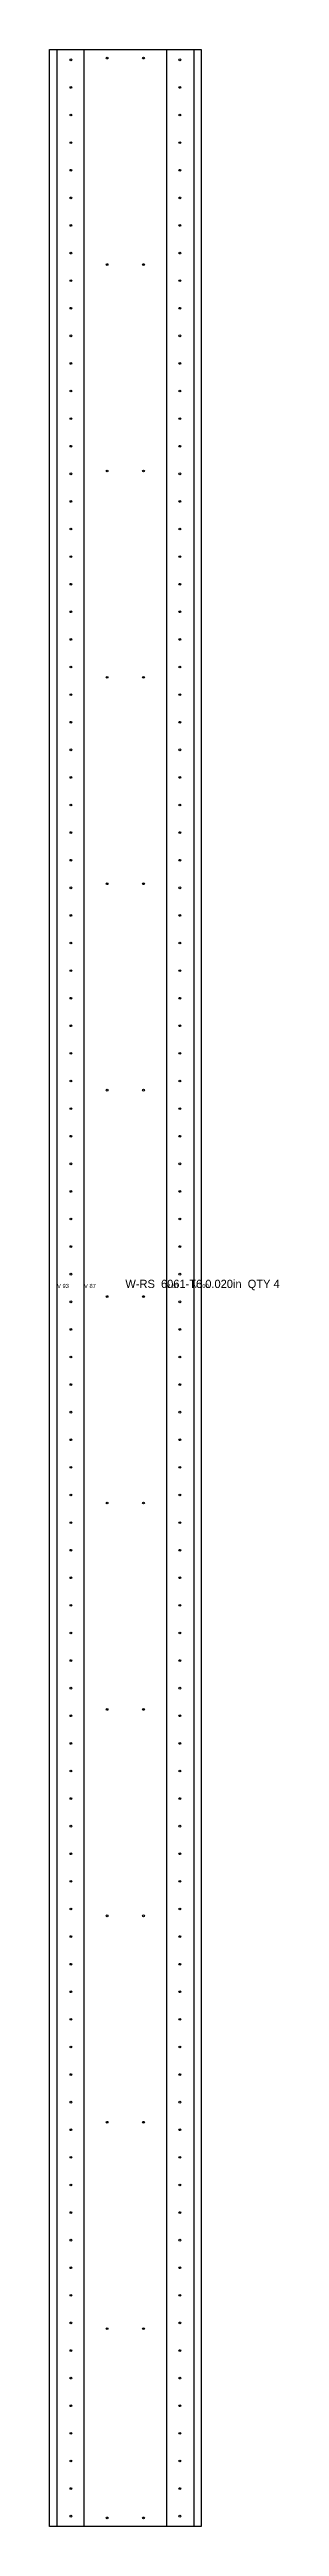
# Model space of a CAD drawing. Header units: millimetres. Extents: x -50 to 283, y 0 to 3600.
import ezdxf

# ---------------------------------------------------------------- set-up
doc = ezdxf.new("R2010")
doc.units = ezdxf.units.MM
doc.linetypes.add('DASHED', pattern=[1.524, 1.27, -0.254])
for name, color, linetype in [('CUT', 7, 'CONTINUOUS'), ('ETCH', 8, 'CONTINUOUS'), ('HOLE', 6, 'CONTINUOUS'), ('VALLEY', 1, 'DASHED')]:
    doc.layers.add(name, color=color, linetype=linetype)

msp = doc.modelspace()

# ---------------------------------------------------------------- linework, layer by layer
at = {"layer": 'CUT'}
msp.add_lwpolyline([(169.9, 3600), (169.9, 0), (-50, 0), (-50, 3600), (169.9, 3600)], close=True, dxfattribs=at)
at = {"layer": 'HOLE'}
for centre in [(-19.1, 3585), (33.4, 3587.5), (86.2, 3587.5), (138.9, 3585), (-19.1, 3544.9), (138.9, 3544.9), (-19.1, 3504.8), (138.9, 3504.8), (-19.1, 3464.7), (138.9, 3464.7), (-19.1, 3424.6), (138.9, 3424.6), (-19.1, 3384.4), (138.9, 3384.4), (-19.1, 3344.3), (138.9, 3344.3), (-19.1, 3304.2), (33.4, 3287.5), (86.2, 3287.5), (138.9, 3304.2), (-19.1, 3264.1), (138.9, 3264.1), (-19.1, 3224), (138.9, 3224), (-19.1, 3183.9), (138.9, 3183.9), (-19.1, 3143.8), (138.9, 3143.8), (-19.1, 3103.7), (138.9, 3103.7), (-19.1, 3063.5), (138.9, 3063.5), (-19.1, 3023.4), (138.9, 3023.4), (33.4, 2987.5), (86.2, 2987.5), (-19.1, 2983.3), (138.9, 2983.3), (-19.1, 2943.2), (138.9, 2943.2), (-19.1, 2903.1), (138.9, 2903.1), (-19.1, 2863), (138.9, 2863), (-19.1, 2822.9), (138.9, 2822.9), (-19.1, 2782.8), (138.9, 2782.8), (-19.1, 2742.6), (138.9, 2742.6), (-19.1, 2702.5), (138.9, 2702.5), (33.4, 2687.5), (86.2, 2687.5), (-19.1, 2662.4), (138.9, 2662.4), (-19.1, 2622.3), (138.9, 2622.3), (-19.1, 2582.2), (138.9, 2582.2), (-19.1, 2542.1), (138.9, 2542.1), (-19.1, 2502), (138.9, 2502), (-19.1, 2461.9), (138.9, 2461.9), (-19.1, 2421.7), (138.9, 2421.7), (-19.1, 2381.6), (33.4, 2387.5), (86.2, 2387.5), (138.9, 2381.6), (-19.1, 2341.5), (138.9, 2341.5), (-19.1, 2301.4), (138.9, 2301.4), (-19.1, 2261.3), (138.9, 2261.3), (-19.1, 2221.2), (138.9, 2221.2), (-19.1, 2181.1), (138.9, 2181.1), (-19.1, 2141), (138.9, 2141), (-19.1, 2100.8), (33.4, 2087.5), (86.2, 2087.5), (138.9, 2100.8), (-19.1, 2060.7), (138.9, 2060.7), (-19.1, 2020.6), (138.9, 2020.6), (-19.1, 1980.5), (138.9, 1980.5), (-19.1, 1940.4), (138.9, 1940.4), (-19.1, 1900.3), (138.9, 1900.3), (-19.1, 1860.2), (138.9, 1860.2), (-19.1, 1820.1), (138.9, 1820.1), (-19.1, 1779.9), (33.4, 1787.5), (86.2, 1787.5), (138.9, 1779.9), (-19.1, 1739.8), (138.9, 1739.8), (-19.1, 1699.7), (138.9, 1699.7), (-19.1, 1659.6), (138.9, 1659.6), (-19.1, 1619.5), (138.9, 1619.5), (-19.1, 1579.4), (138.9, 1579.4), (-19.1, 1539.3), (138.9, 1539.3), (-19.1, 1499.2), (33.4, 1487.5), (86.2, 1487.5), (138.9, 1499.2), (-19.1, 1459), (138.9, 1459), (-19.1, 1418.9), (138.9, 1418.9), (-19.1, 1378.8), (138.9, 1378.8), (-19.1, 1338.7), (138.9, 1338.7), (-19.1, 1298.6), (138.9, 1298.6), (-19.1, 1258.5), (138.9, 1258.5), (-19.1, 1218.4), (33.4, 1187.5), (86.2, 1187.5), (138.9, 1218.4), (-19.1, 1178.3), (138.9, 1178.3), (-19.1, 1138.1), (138.9, 1138.1), (-19.1, 1098), (138.9, 1098), (-19.1, 1057.9), (138.9, 1057.9), (-19.1, 1017.8), (138.9, 1017.8), (-19.1, 977.7), (138.9, 977.7), (-19.1, 937.6), (138.9, 937.6), (-19.1, 897.5), (33.4, 887.5), (86.2, 887.5), (138.9, 897.5), (-19.1, 857.4), (138.9, 857.4), (-19.1, 817.2), (138.9, 817.2), (-19.1, 777.1), (138.9, 777.1), (-19.1, 737), (138.9, 737), (-19.1, 696.9), (138.9, 696.9), (-19.1, 656.8), (138.9, 656.8), (-19.1, 616.7), (138.9, 616.7), (-19.1, 576.6), (33.4, 587.5), (86.2, 587.5), (138.9, 576.6), (-19.1, 536.5), (138.9, 536.5), (-19.1, 496.3), (138.9, 496.3), (-19.1, 456.2), (138.9, 456.2), (-19.1, 416.1), (138.9, 416.1), (-19.1, 376), (138.9, 376), (-19.1, 335.9), (138.9, 335.9), (-19.1, 295.8), (33.4, 287.5), (86.2, 287.5), (138.9, 295.8), (-19.1, 255.7), (138.9, 255.7), (-19.1, 215.6), (138.9, 215.6), (-19.1, 175.4), (138.9, 175.4), (-19.1, 135.3), (138.9, 135.3), (-19.1, 95.2), (138.9, 95.2), (-19.1, 55.1), (138.9, 55.1), (-19.1, 15), (33.4, 12.5), (86.2, 12.5), (138.9, 15)]:
    msp.add_circle(centre, 1.25, dxfattribs=at)
at = {"layer": 'VALLEY'}
for p, q in [((-39.1, 0), (-39.1, 3600)), ((0, 0), (0, 3600)), ((119.4, 3600), (119.4, 0)), ((159.2, 3600), (159.2, 0))]:
    msp.add_line(p, q, dxfattribs=at)

# ---------------------------------------------------------------- texts
at = {"layer": 'ETCH'}
for s, height, p in [('V 93', 6, (-39.1, 1800)), ('V 87', 6, (0, 1800)), ('W-RS  6061-T6 0.020in  QTY 4', 12, (59.9, 1800)), ('V 80', 6, (119.4, 1800)), ('V 100', 6, (159.2, 1800))]:
    msp.add_text(s, height=height, dxfattribs=at).set_placement(p)

doc.saveas('drawing.dxf')
